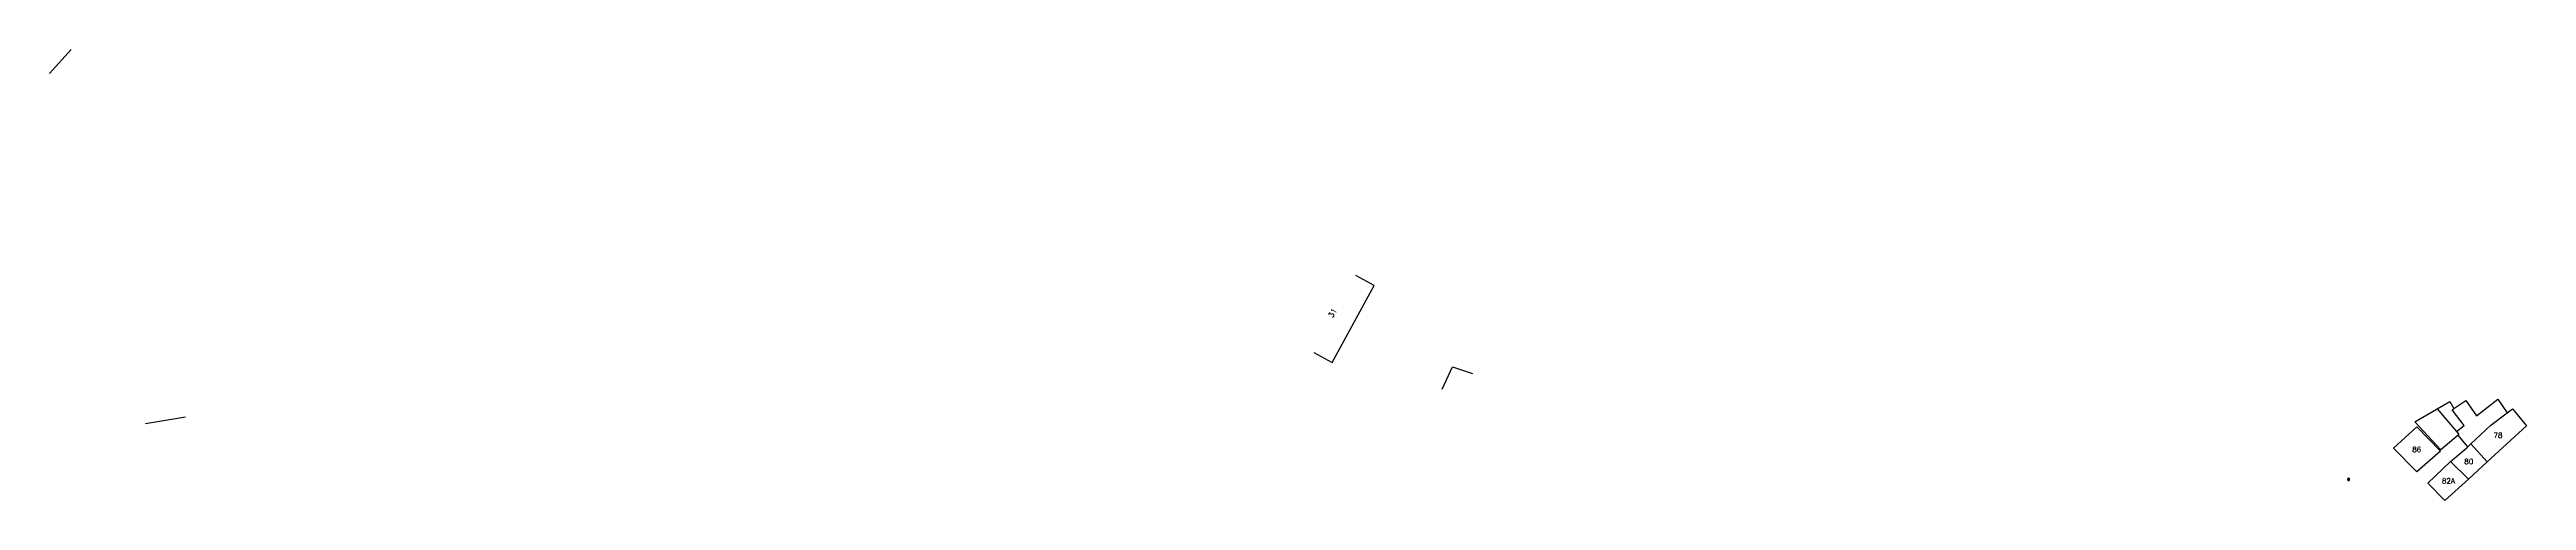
# Model space of a CAD drawing. Header units: millimetres. Extents: x 147003 to 147977, y 131000 to 131734.
# Drawn here: x 147214 to 147804, y 131409 to 131516 of the extents above; entities that cross this region are included whole.
import ezdxf
from ezdxf.enums import TextEntityAlignment as Align

# ---------------------------------------------------------------- set-up
doc = ezdxf.new("R2010")
doc.units = ezdxf.units.MM
doc.layers.get('0').update_dxf_attribs({"linetype": 'CONTINUOUS'})
for name, color, linetype in [('W0100', 7, 'CONTINUOUS'), ('W0101', 7, 'CONTINUOUS'), ('W0104', 1, 'CONTINUOUS'), ('W0400', 7, 'CONTINUOUS'), ('W0991', 7, 'CONTINUOUS'), ('W1102', 7, 'CONTINUOUS')]:
    doc.layers.add(name, color=color, linetype=linetype)
doc.styles.get("Standard").update_dxf_attribs({"font": 'romans.shx', "width": 0.85})

# ---------------------------------------------------------------- blocks, each defined once
blk = doc.blocks.new('T400')
for p, q in [((-0.15, 0.3), (0.15, 0.3)), ((-0.15, -0.25), (-0.15, 0.3)), ((-0.15, 0.15), (0.15, 0.15)), ((-0.15, 0), (0.15, 0)), ((0.15, 0.3), (0.15, -0.25)), ((-0.15, -0.15), (0.15, -0.15)), ((-0.15, -0.25), (-0.15, -0.3)), ((-0.15, -0.3), (0.15, -0.3)), ((0.15, -0.3), (0.15, -0.25))]:
    blk.add_line(p, q)

msp = doc.modelspace()

# ---------------------------------------------------------------- linework, layer by layer
at = {"layer": 'W0100', "flags": 128}
for points in [[(147219.32, 131516.27), (147214.18, 131510.63)], [(147515.27, 131444.28), (147519.65, 131441.87), (147529.68, 131460.17), (147525.3, 131462.57)], [(147545.85, 131435.51), (147548.33, 131440.89), (147553.05, 131439.23)]]:
    msp.add_lwpolyline(points, dxfattribs=at)
at = {"layer": 'W0101'}
for points in [[(147790.84, 131422.51), (147795.61, 131426.99), (147799.47, 131429.89), (147800.76, 131430.86), (147804.1, 131426.85), (147794.74, 131418.26)], [(147777.95, 131415.88), (147772.44, 131421.48), (147777.96, 131426.55), (147783.64, 131420.79)], [(147786.02, 131418.38), (147789.86, 131421.58), (147790.16, 131421.87), (147790.84, 131422.51)], [(147794.74, 131418.26), (147790.31, 131414.18)], [(147790.31, 131414.18), (147784.63, 131409.11)]]:
    msp.add_lwpolyline(points, dxfattribs=at)
at = {"layer": 'W0104'}
for points in [[(147782.84, 131430.9), (147785.87, 131432.61), (147786.83, 131430.91)], [(147787.41, 131425.47), (147789.27, 131426.91), (147786.39, 131430.61), (147786.83, 131430.91), (147789.68, 131432.84), (147792.16, 131429.17), (147797.27, 131433.15), (147799.47, 131429.89)], [(147790.16, 131421.87), (147787.83, 131424.61)]]:
    msp.add_lwpolyline(points, dxfattribs=at)
msp.add_lwpolyline([(147782.84, 131430.9), (147787.41, 131425.47), (147788.01, 131424.76), (147787.83, 131424.61), (147783.68, 131421.12), (147777.52, 131427.8)], close=True, dxfattribs=at)
at = {"layer": 'W1102', "flags": 128}
msp.add_lwpolyline([(147237.05, 131427.4), (147246.55, 131428.97)], dxfattribs=at)
at = {"layer": 'W1102'}
for points in [[(147783.64, 131420.79), (147777.95, 131415.88)], [(147794.74, 131418.26), (147790.84, 131422.51)], [(147786.02, 131418.38), (147780.62, 131413.17)], [(147786.02, 131418.38), (147790.31, 131414.18)], [(147784.63, 131409.11), (147780.62, 131413.17)]]:
    msp.add_lwpolyline(points, dxfattribs=at)

# ---------------------------------------------------------------- block references
at = {"layer": 'W0400', "rotation": 351.8358672048894}
msp.add_blockref('T400', (147761.72, 131414.11), dxfattribs=at)

# ---------------------------------------------------------------- texts
at = {"layer": 'W0991', "linetype": 'Continuous'}
msp.add_text('31', height=1.25, rotation=61.27054, dxfattribs=at).set_placement((147519.75, 131453.66), align=Align.MIDDLE)
at = {"layer": 'W0991'}
for s, p in [('86', (147777.96, 131421.22)), ('78', (147797.31, 131424.56)), ('80', (147790.36, 131418.35)), ('82A', (147785.51, 131413.74))]:
    msp.add_text(s, height=1.25, dxfattribs=at).set_placement(p, align=Align.MIDDLE_CENTER)

doc.saveas('drawing.dxf')
